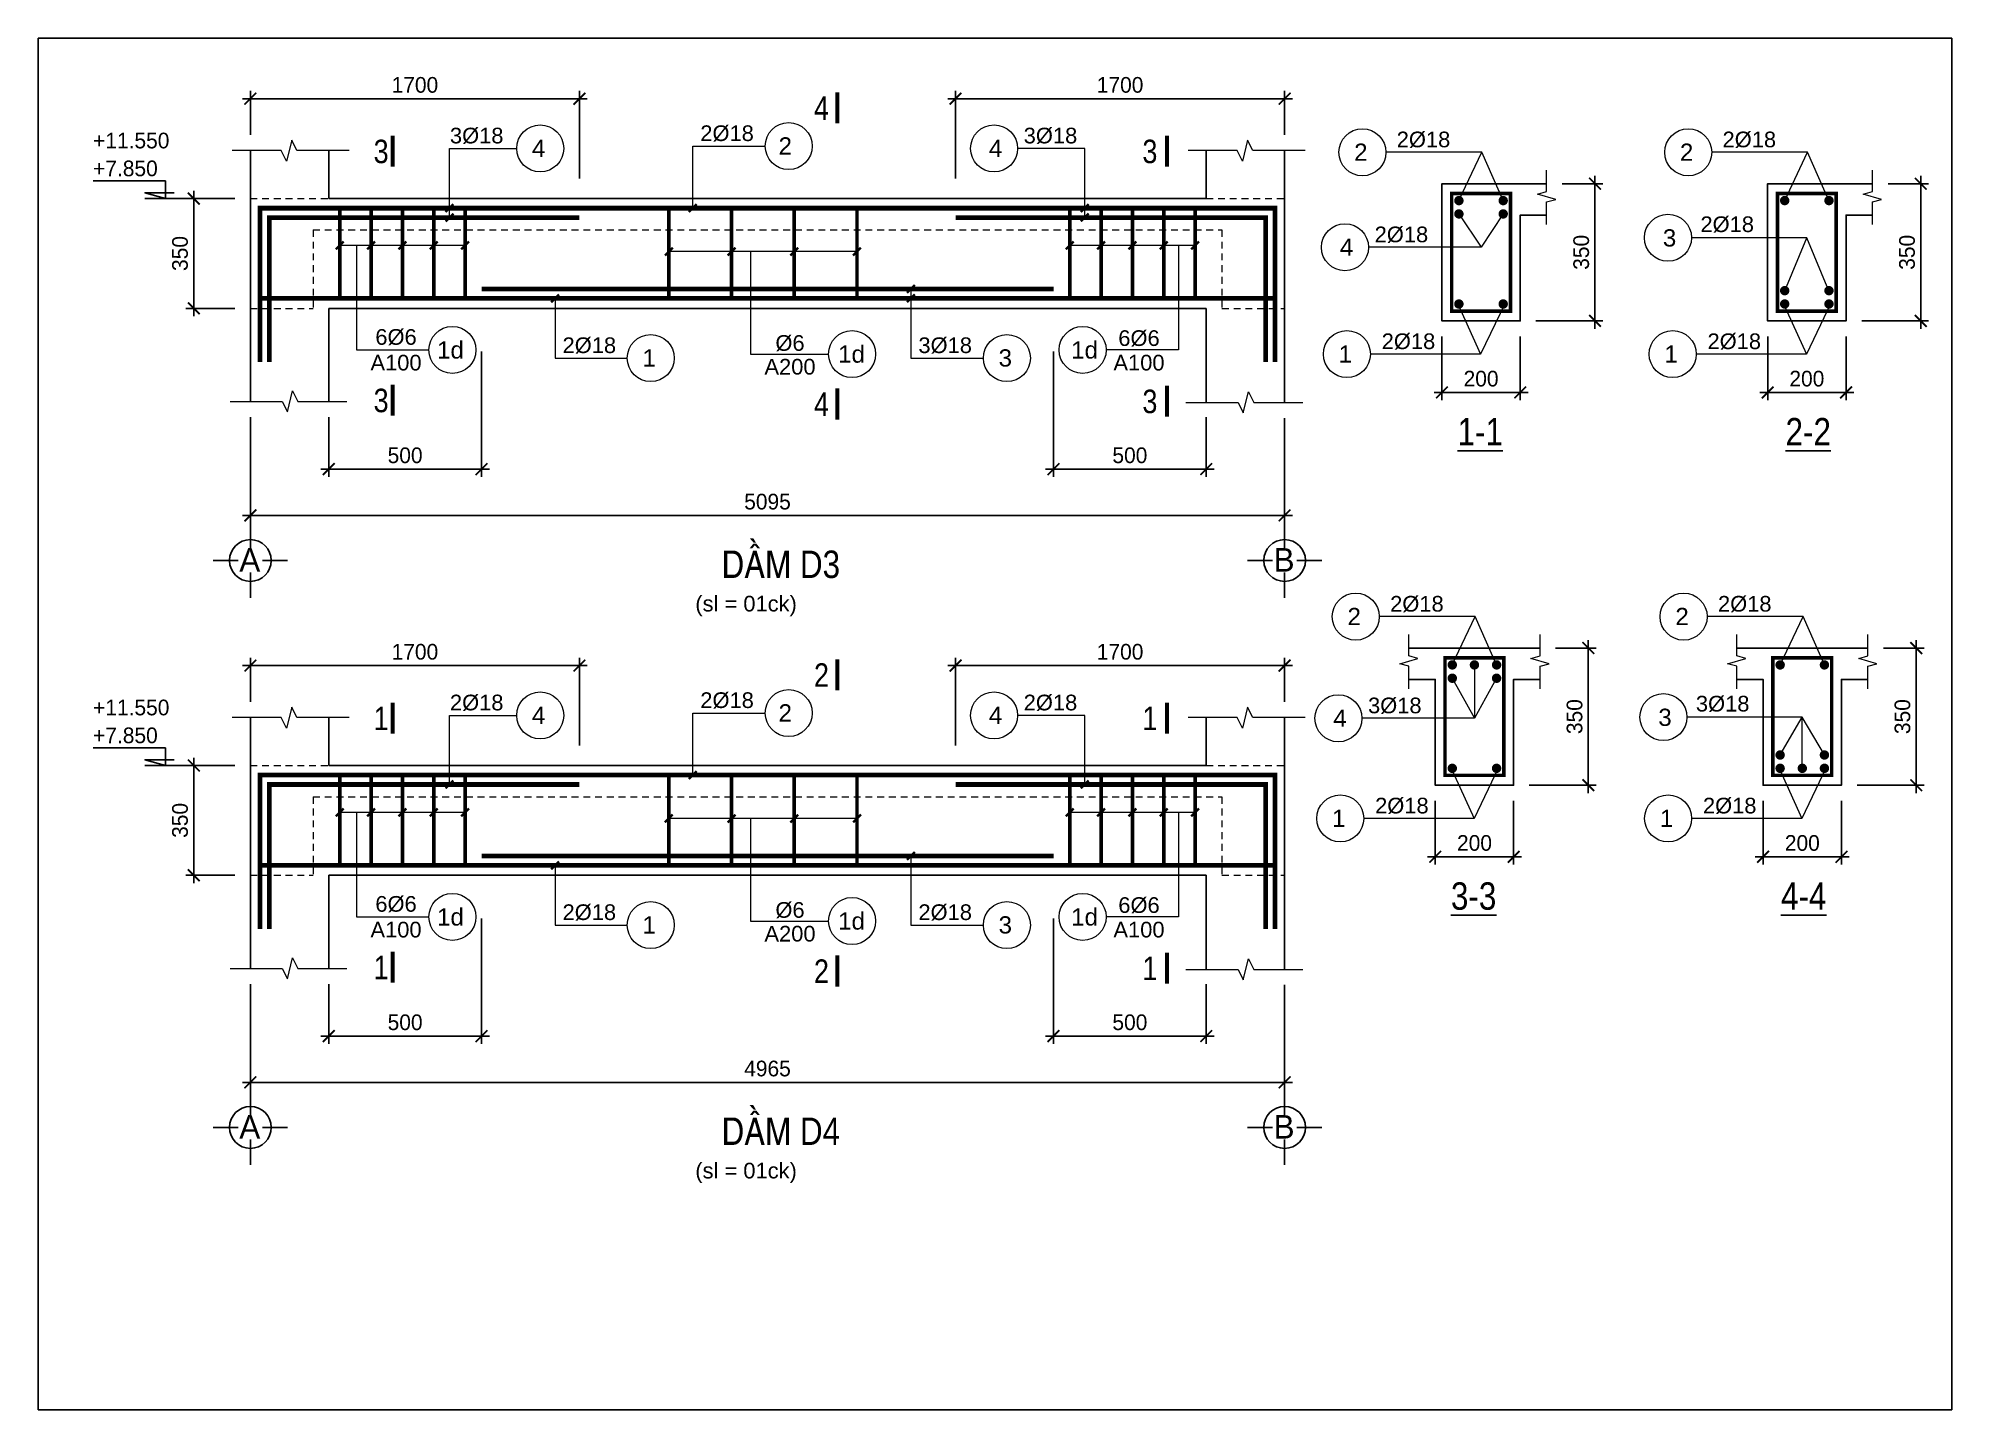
# Model space of a CAD drawing. Header units: millimetres. Extents: x -559287 to -299624, y 2351330 to 2655682.
# Drawn here: x -509398 to -484977, y 2451783 to 2469281 of the extents above; entities that cross this region are included whole.
import ezdxf
from ezdxf.enums import TextEntityAlignment as Align

# ---------------------------------------------------------------- set-up
doc = ezdxf.new("R2010")
doc.units = ezdxf.units.MM
doc.header["$LTSCALE"] = 10
doc.linetypes.add('HIDDEN', pattern=[0.3, 0.175, -0.125])
doc.linetypes.add('HIDDENX2', pattern=[0.75, 0.5, -0.25])
doc.layers.get('0').update_dxf_attribs({"lineweight": 20})
doc.layers.get('Defpoints').update_dxf_attribs({"lineweight": 20})
for name, color, linetype, lineweight in [('Dim', 251, 'Continuous', 15), ('Net khuat', 76, 'HIDDENX2', 15), ('Net manh', 8, 'Continuous', 13), ('Net thay', 4, 'Continuous', 25), ('Text', 54, 'Continuous', 25), ('Thep dai', 2, 'Continuous', 50), ('Thep doc', 140, 'Continuous', 60)]:
    doc.layers.add(name, color=color, linetype=linetype, lineweight=lineweight)
doc.layers.add('ththep', color=3, linetype='Continuous')
doc.styles.add('HELVE', font='VHAVAN.TTF', dxfattribs={"height": 800})
doc.styles.add('IN-NHO', font='VHELVEN.TTF', dxfattribs={"height": 200})
doc.styles.add('NGHIA5', font='arial_0.ttf', dxfattribs={"height": 180})
doc.styles.get("Standard").update_dxf_attribs({"font": 'nghia5.shx', "height": 200})
doc.styles.add('STYLE1-S1', font='VHARIALN.TTF')
doc.dimstyles.new('dim20', dxfattribs={"dimscale": 100, "dimtxt": 200, "dimasz": 1.5, "dimexe": 1, "dimexo": 2, "dimgap": 0.75, "dimtad": 1, "dimdec": 0, "dimlfac": 0.2, "dimzin": 0, "dimdsep": 46, "dimtxsty": 'Standard', "dimblk1": 'ARCHTICK', "dimblk2": 'ARCHTICK', "dimsah": 1, "dimcen": 0.09, "dimdle": 1, "dimclrd": 256, "dimclre": 256, "dimclrt": 54, "dimadec": 0, "dimazin": 0, "dimtfac": 1, "dimtdec": 0, "dimtofl": 0, "dimtmove": 2, "dimatfit": 3, "dimfxl": 0, "dimtolj": 1, "dimtzin": 0, "dimarcsym": 0})
doc.dimstyles.new('dim25', dxfattribs={"dimscale": 100, "dimtxt": 200, "dimasz": 1.5, "dimexe": 1, "dimexo": 2, "dimgap": 0.75, "dimtad": 1, "dimdec": 0, "dimlfac": 0.25, "dimzin": 0, "dimdsep": 46, "dimtxsty": 'Standard', "dimblk1": 'ARCHTICK', "dimblk2": 'ARCHTICK', "dimsah": 1, "dimcen": 0.09, "dimdle": 1, "dimclrd": 256, "dimclre": 256, "dimclrt": 54, "dimadec": 0, "dimazin": 0, "dimtfac": 1, "dimtdec": 0, "dimtofl": 0, "dimtmove": 2, "dimatfit": 3, "dimfxl": 0, "dimtolj": 1, "dimtzin": 0, "dimarcsym": 0})

msp = doc.modelspace()

# ---------------------------------------------------------------- texts
at = {"layer": 'Text'}
for s, height, style, p in [('4', 300, 'STYLE1-S1', (-499402.2, 2468390.1)), ('3', 300, 'STYLE1-S1', (-505022, 2467837.4)), ('4', 220, 'IN-NHO', (-503011.9, 2467877.5)), ('2', 220, 'IN-NHO', (-499864.2, 2467907.5)), ('4', 220, 'IN-NHO', (-497179.7, 2467877.5)), ('3', 300, 'STYLE1-S1', (-495210.6, 2467837.4)), ('2', 220, 'IN-NHO', (-492518.3, 2467827.9)), ('2', 220, 'IN-NHO', (-488360.3, 2467827.9)), ('3', 220, 'IN-NHO', (-488578.4, 2466734.4)), ('4', 220, 'IN-NHO', (-492700.8, 2466616.3)), ('1d', 220, 'IN-NHO', (-504137.2, 2465304.2)), ('1', 220, 'IN-NHO', (-501601.3, 2465202.3)), ('1d', 220, 'IN-NHO', (-499018.5, 2465252)), ('3', 220, 'IN-NHO', (-497055.8, 2465202.3)), ('1d', 220, 'IN-NHO', (-496044.4, 2465304.2)), ('1', 220, 'IN-NHO', (-492716.2, 2465252.9)), ('1', 220, 'IN-NHO', (-488558.2, 2465252.9)), ('3', 300, 'STYLE1-S1', (-505022, 2464660)), ('3', 300, 'STYLE1-S1', (-495210.6, 2464648)), ('4', 300, 'STYLE1-S1', (-499402.2, 2464611.9)), ('%%U1-1', 350, 'STYLE1-S1', (-490994.4, 2464261.3)), ('%%U2-2', 350, 'STYLE1-S1', (-486808.4, 2464261.3)), ('2', 220, 'IN-NHO', (-492602.6, 2461903.7)), ('2', 220, 'IN-NHO', (-488418.3, 2461903.7)), ('2', 300, 'STYLE1-S1', (-499402.2, 2461156.4)), ('1', 300, 'STYLE1-S1', (-505022, 2460603.8)), ('4', 220, 'IN-NHO', (-503011.9, 2460643.8)), ('2', 220, 'IN-NHO', (-499864.2, 2460673.8)), ('4', 220, 'IN-NHO', (-497179.7, 2460643.8)), ('1', 300, 'STYLE1-S1', (-495210.6, 2460603.8)), ('4', 220, 'IN-NHO', (-492785.1, 2460606.4)), ('3', 220, 'IN-NHO', (-488636.4, 2460617.4)), ('1', 220, 'IN-NHO', (-492800.5, 2459328.6)), ('1', 220, 'IN-NHO', (-488616.2, 2459328.6)), ('%%U3-3', 350, 'STYLE1-S1', (-491078.7, 2458337.1)), ('%%U4-4', 350, 'STYLE1-S1', (-486866.4, 2458337.1)), ('1d', 220, 'IN-NHO', (-504137.2, 2458070.5)), ('1', 220, 'IN-NHO', (-501601.3, 2457968.7)), ('1d', 220, 'IN-NHO', (-499018.5, 2458018.4)), ('3', 220, 'IN-NHO', (-497055.8, 2457968.7)), ('1d', 220, 'IN-NHO', (-496044.4, 2458070.5)), ('1', 300, 'STYLE1-S1', (-505022, 2457426.3)), ('2', 300, 'STYLE1-S1', (-499402.2, 2457378.2)), ('1', 300, 'STYLE1-S1', (-495210.6, 2457414.3))]:
    msp.add_text(s, height=height, dxfattribs=dict(at, style=style)).set_placement(p, align=Align.MIDDLE_CENTER)
at = {"layer": 'Text', "ltscale": 3, "style": 'NGHIA5'}
for s, p in [('3%%C18', (-503802.1, 2467939.7)), ('2%%C18', (-500606.8, 2467969.7)), ('3%%C18', (-496479.4, 2467939.7)), ('2%%C18', (-491718.5, 2467890.1)), ('2%%C18', (-487560.5, 2467890.1)), ('2%%C18', (-487842.5, 2466808.3)), ('2%%C18', (-492000.5, 2466678.5)), ('6%%C6', (-504831.9, 2465370.3)), ('6%%C6', (-495349.7, 2465355.3)), ('2%%C18', (-491910.5, 2465315.1)), ('2%%C18', (-487752.5, 2465315.1)), ('2%%C18', (-502365.1, 2465264.6)), ('%%C6', (-499803.7, 2465293.3)), ('3%%C18', (-497823.3, 2465264.6)), ('A100', (-504831.9, 2465042.4)), ('A200', (-499803.7, 2464990.3)), ('A100', (-495349.7, 2465042.4)), ('2%%C18', (-491802.7, 2461965.9)), ('2%%C18', (-487618.5, 2461965.9)), ('2%%C18', (-503802.1, 2460706)), ('2%%C18', (-500606.8, 2460736)), ('2%%C18', (-496479.4, 2460706)), ('3%%C18', (-487900.5, 2460691.4)), ('3%%C18', (-492084.8, 2460668.7)), ('2%%C18', (-491994.7, 2459390.9)), ('2%%C18', (-487810.5, 2459390.9)), ('6%%C6', (-504831.9, 2458136.7)), ('2%%C18', (-502365.1, 2458030.9)), ('%%C6', (-499803.7, 2458059.6)), ('2%%C18', (-497823.3, 2458030.9)), ('6%%C6', (-495349.7, 2458121.7)), ('A100', (-504831.9, 2457808.7)), ('A200', (-499803.7, 2457756.6)), ('A100', (-495349.7, 2457808.7))]:
    msp.add_text(s, height=200, dxfattribs=at).set_placement(p, align=Align.CENTER)
at = {"layer": 'Text', "style": 'STYLE1-S1'}
for s, p in [('DÇM D3', (-499164.7, 2462394.7)), ('DÇM D4', (-499164.7, 2455161))]:
    msp.add_text(s, height=350, dxfattribs=at).set_placement(p, align=Align.RIGHT)
at = {"layer": 'Text', "ltscale": 3, "style": 'NGHIA5'}
for p in [(-501012.4, 2461967.8), (-501012.4, 2454734.1)]:
    msp.add_text('(sl = 01ck)', height=200, dxfattribs=at).set_placement(p)

# ---------------------------------------------------------------- blocks, each defined once
blk = doc.blocks.new('_ARCHTICK')
at = {"color": 0, "linetype": 'ByBlock', "const_width": 0.15}
blk.add_lwpolyline([(-0.5, -0.5), (0.5, 0.5)], dxfattribs=at)
blk = doc.blocks.new('*D385')
at = {"layer": 'Defpoints', "color": 0, "ltscale": 10, "transparency": 16777216}
for p in [(-506691, 2464647), (-493491, 2464635), (-493491, 2463193)]:
    blk.add_point(p, dxfattribs=at)
at = {"layer": 'Dim', "lineweight": -2, "ltscale": 10, "transparency": 16777216}
for p, q in [((-506691, 2464447), (-506691, 2463093)), ((-493491, 2464435), (-493491, 2463093)), ((-506791, 2463193), (-493391, 2463193))]:
    blk.add_line(p, q, dxfattribs=at)
at = {"layer": 'Dim', "lineweight": -2, "ltscale": 10, "transparency": 16777216, "xscale": 150, "yscale": 150, "zscale": 150, "rotation": 180}
blk.add_blockref('_ARCHTICK', (-506691, 2463193), dxfattribs=at)
at = {"layer": 'Dim', "lineweight": -2, "ltscale": 10, "transparency": 16777216, "xscale": 150, "yscale": 150, "zscale": 150}
blk.add_blockref('_ARCHTICK', (-493491, 2463193), dxfattribs=at)
at = {"layer": 'Dim', "color": 54, "ltscale": 10, "transparency": 16777216, "insert": (-500091, 2463368), "char_height": 200, "attachment_point": 5}
blk.add_mtext('\\A1;5095', dxfattribs=at)
blk = doc.blocks.new('*D386')
at = {"layer": 'Defpoints', "color": 0, "ltscale": 3, "transparency": 16777216}
for p in [(-497691, 2468510), (-493491, 2467847), (-497691, 2467293)]:
    blk.add_point(p, dxfattribs=at)
at = {"layer": 'Dim', "lineweight": -2, "ltscale": 3, "transparency": 16777216}
for p, q in [((-493391, 2468510), (-497791, 2468510)), ((-497691, 2467493), (-497691, 2468610)), ((-493491, 2468047), (-493491, 2468610))]:
    blk.add_line(p, q, dxfattribs=at)
at = {"layer": 'Dim', "lineweight": -2, "ltscale": 3, "transparency": 16777216, "xscale": 150, "yscale": 150, "zscale": 150, "rotation": 180}
blk.add_blockref('_ARCHTICK', (-497691, 2468510), dxfattribs=at)
at = {"layer": 'Dim', "lineweight": -2, "ltscale": 3, "transparency": 16777216, "xscale": 150, "yscale": 150, "zscale": 150}
blk.add_blockref('_ARCHTICK', (-493491, 2468510), dxfattribs=at)
at = {"layer": 'Dim', "color": 54, "ltscale": 3, "transparency": 16777216, "insert": (-495591, 2468685), "char_height": 200, "attachment_point": 5}
blk.add_mtext('\\A1;1700', dxfattribs=at)
blk = doc.blocks.new('*D387')
at = {"layer": 'Defpoints', "color": 0, "ltscale": 10, "transparency": 16777216}
for p in [(-503741, 2465484), (-505691, 2464647), (-503741, 2463784)]:
    blk.add_point(p, dxfattribs=at)
at = {"layer": 'Dim', "lineweight": -2, "ltscale": 10, "transparency": 16777216}
for p, q in [((-503741, 2465284), (-503741, 2463684)), ((-505691, 2464447), (-505691, 2463684)), ((-505791, 2463784), (-503641, 2463784))]:
    blk.add_line(p, q, dxfattribs=at)
at = {"layer": 'Dim', "lineweight": -2, "ltscale": 10, "transparency": 16777216, "xscale": 150, "yscale": 150, "zscale": 150, "rotation": 180}
blk.add_blockref('_ARCHTICK', (-505691, 2463784), dxfattribs=at)
at = {"layer": 'Dim', "lineweight": -2, "ltscale": 10, "transparency": 16777216, "xscale": 150, "yscale": 150, "zscale": 150}
blk.add_blockref('_ARCHTICK', (-503741, 2463784), dxfattribs=at)
at = {"layer": 'Dim', "color": 54, "ltscale": 10, "transparency": 16777216, "insert": (-504716, 2463959), "char_height": 200, "attachment_point": 5}
blk.add_mtext('\\A1;500', dxfattribs=at)
blk = doc.blocks.new('truc ngang-helve')
for points in [[(0, -4.8), (0, 0)], [(-2.33, -7.13), (-7.13, -7.13)], [(2.33, -7.13), (7.13, -7.13)], [(0, -9.45), (0, -14.26)]]:
    blk.add_lwpolyline(points)
blk.add_circle((0, -7.13), 4)
at = {"style": 'HELVE'}
blk.add_attdef('A', text='', height=4.5, dxfattribs=at).set_placement((0.03, -7.01), align=Align.MIDDLE_CENTER)
blk = doc.blocks.new('*D388')
at = {"layer": 'Defpoints', "color": 0, "ltscale": 10, "transparency": 16777216}
for p in [(-496441, 2465484), (-494491, 2464647), (-496441, 2463784)]:
    blk.add_point(p, dxfattribs=at)
at = {"layer": 'Dim', "lineweight": -2, "ltscale": 10, "transparency": 16777216}
for p, q in [((-496441, 2465284), (-496441, 2463684)), ((-494491, 2464447), (-494491, 2463684)), ((-494391, 2463784), (-496541, 2463784))]:
    blk.add_line(p, q, dxfattribs=at)
at = {"layer": 'Dim', "lineweight": -2, "ltscale": 10, "transparency": 16777216, "xscale": 150, "yscale": 150, "zscale": 150, "rotation": 180}
blk.add_blockref('_ARCHTICK', (-496441, 2463784), dxfattribs=at)
at = {"layer": 'Dim', "lineweight": -2, "ltscale": 10, "transparency": 16777216, "xscale": 150, "yscale": 150, "zscale": 150}
blk.add_blockref('_ARCHTICK', (-494491, 2463784), dxfattribs=at)
at = {"layer": 'Dim', "color": 54, "ltscale": 10, "transparency": 16777216, "insert": (-495466, 2463959), "char_height": 200, "attachment_point": 5}
blk.add_mtext('\\A1;500', dxfattribs=at)
blk = doc.blocks.new('*D389')
at = {"layer": 'Defpoints', "color": 0, "ltscale": 3, "transparency": 16777216}
for p in [(-506691, 2467235), (-507413, 2465835), (-506691, 2465835)]:
    blk.add_point(p, dxfattribs=at)
at = {"layer": 'Dim', "lineweight": -2, "ltscale": 3, "transparency": 16777216}
for p, q in [((-506891, 2467235), (-507513, 2467235)), ((-507413, 2467335), (-507413, 2465735)), ((-506891, 2465835), (-507513, 2465835))]:
    blk.add_line(p, q, dxfattribs=at)
at = {"layer": 'Dim', "lineweight": -2, "ltscale": 3, "transparency": 16777216, "xscale": 150, "yscale": 150, "zscale": 150}
for p, rotation in [((-507413, 2467235), 90), ((-507413, 2465835), 270)]:
    blk.add_blockref('_ARCHTICK', p, dxfattribs=dict(at, rotation=rotation))
at = {"layer": 'Dim', "color": 54, "ltscale": 3, "transparency": 16777216, "insert": (-507588, 2466535), "char_height": 200, "attachment_point": 5, "rotation": 90}
blk.add_mtext('\\A1;350', dxfattribs=at)
blk = doc.blocks.new('*D390')
at = {"layer": 'Defpoints', "color": 0, "ltscale": 3, "transparency": 16777216}
for p in [(-502491, 2468510), (-506691, 2467847), (-502491, 2467293)]:
    blk.add_point(p, dxfattribs=at)
at = {"layer": 'Dim', "lineweight": -2, "ltscale": 3, "transparency": 16777216}
for p, q in [((-506791, 2468510), (-502391, 2468510)), ((-506691, 2468047), (-506691, 2468610)), ((-502491, 2467493), (-502491, 2468610))]:
    blk.add_line(p, q, dxfattribs=at)
at = {"layer": 'Dim', "lineweight": -2, "ltscale": 3, "transparency": 16777216, "xscale": 150, "yscale": 150, "zscale": 150, "rotation": 180}
blk.add_blockref('_ARCHTICK', (-506691, 2468510), dxfattribs=at)
at = {"layer": 'Dim', "lineweight": -2, "ltscale": 3, "transparency": 16777216, "xscale": 150, "yscale": 150, "zscale": 150}
blk.add_blockref('_ARCHTICK', (-502491, 2468510), dxfattribs=at)
at = {"layer": 'Dim', "color": 54, "ltscale": 3, "transparency": 16777216, "insert": (-504591, 2468685), "char_height": 200, "attachment_point": 5}
blk.add_mtext('\\A1;1700', dxfattribs=at)
blk = doc.blocks.new('*D391')
at = {"layer": 'Defpoints', "color": 0, "transparency": 16777216}
for p in [(-491484, 2465675), (-490484, 2465675), (-490484, 2464762)]:
    blk.add_point(p, dxfattribs=at)
at = {"layer": 'Dim', "lineweight": -2, "transparency": 16777216}
for p, q in [((-491484, 2465475), (-491484, 2464662)), ((-490484, 2465475), (-490484, 2464662)), ((-491584, 2464762), (-490384, 2464762))]:
    blk.add_line(p, q, dxfattribs=at)
at = {"layer": 'Dim', "lineweight": -2, "transparency": 16777216, "xscale": 150, "yscale": 150, "zscale": 150, "rotation": 180}
blk.add_blockref('_ARCHTICK', (-491484, 2464762), dxfattribs=at)
at = {"layer": 'Dim', "lineweight": -2, "transparency": 16777216, "xscale": 150, "yscale": 150, "zscale": 150}
blk.add_blockref('_ARCHTICK', (-490484, 2464762), dxfattribs=at)
at = {"layer": 'Dim', "color": 54, "transparency": 16777216, "insert": (-490984, 2464937), "char_height": 200, "attachment_point": 5}
blk.add_mtext('\\A1;200', dxfattribs=at)
blk = doc.blocks.new('*D392')
at = {"layer": 'Defpoints', "color": 0, "transparency": 16777216}
for p in [(-490147, 2467425), (-489530, 2467425), (-490484, 2465675)]:
    blk.add_point(p, dxfattribs=at)
at = {"layer": 'Dim', "lineweight": -2, "transparency": 16777216}
for p, q in [((-489530, 2465575), (-489530, 2467525)), ((-489947, 2467425), (-489430, 2467425)), ((-490284, 2465675), (-489430, 2465675))]:
    blk.add_line(p, q, dxfattribs=at)
at = {"layer": 'Dim', "lineweight": -2, "transparency": 16777216, "xscale": 150, "yscale": 150, "zscale": 150}
for p, rotation in [((-489530, 2467425), 90), ((-489530, 2465675), 270)]:
    blk.add_blockref('_ARCHTICK', p, dxfattribs=dict(at, rotation=rotation))
at = {"layer": 'Dim', "color": 54, "transparency": 16777216, "insert": (-489705, 2466550), "char_height": 200, "attachment_point": 5, "rotation": 90}
blk.add_mtext('\\A1;350', dxfattribs=at)
blk = doc.blocks.new('*D393')
at = {"layer": 'Defpoints', "color": 0, "transparency": 16777216}
for p in [(-487326, 2465675), (-486326, 2465675), (-486326, 2464762)]:
    blk.add_point(p, dxfattribs=at)
at = {"layer": 'Dim', "lineweight": -2, "transparency": 16777216}
for p, q in [((-487326, 2465475), (-487326, 2464662)), ((-486326, 2465475), (-486326, 2464662)), ((-487426, 2464762), (-486226, 2464762))]:
    blk.add_line(p, q, dxfattribs=at)
at = {"layer": 'Dim', "lineweight": -2, "transparency": 16777216, "xscale": 150, "yscale": 150, "zscale": 150, "rotation": 180}
blk.add_blockref('_ARCHTICK', (-487326, 2464762), dxfattribs=at)
at = {"layer": 'Dim', "lineweight": -2, "transparency": 16777216, "xscale": 150, "yscale": 150, "zscale": 150}
blk.add_blockref('_ARCHTICK', (-486326, 2464762), dxfattribs=at)
at = {"layer": 'Dim', "color": 54, "transparency": 16777216, "insert": (-486826, 2464937), "char_height": 200, "attachment_point": 5}
blk.add_mtext('\\A1;200', dxfattribs=at)
blk = doc.blocks.new('*D394')
at = {"layer": 'Defpoints', "color": 0, "transparency": 16777216}
for p in [(-485989, 2467425), (-485372, 2467425), (-486326, 2465675)]:
    blk.add_point(p, dxfattribs=at)
at = {"layer": 'Dim', "lineweight": -2, "transparency": 16777216}
for p, q in [((-485372, 2465575), (-485372, 2467525)), ((-485789, 2467425), (-485272, 2467425)), ((-486126, 2465675), (-485272, 2465675))]:
    blk.add_line(p, q, dxfattribs=at)
at = {"layer": 'Dim', "lineweight": -2, "transparency": 16777216, "xscale": 150, "yscale": 150, "zscale": 150}
for p, rotation in [((-485372, 2467425), 90), ((-485372, 2465675), 270)]:
    blk.add_blockref('_ARCHTICK', p, dxfattribs=dict(at, rotation=rotation))
at = {"layer": 'Dim', "color": 54, "transparency": 16777216, "insert": (-485547, 2466550), "char_height": 200, "attachment_point": 5, "rotation": 90}
blk.add_mtext('\\A1;350', dxfattribs=at)
blk = doc.blocks.new('*D395')
at = {"layer": 'Defpoints', "color": 0, "transparency": 16777216}
for p in [(-491568, 2459751), (-490568, 2459751), (-490568, 2458838)]:
    blk.add_point(p, dxfattribs=at)
at = {"layer": 'Dim', "lineweight": -2, "transparency": 16777216}
for p, q in [((-491568, 2459551), (-491568, 2458738)), ((-490568, 2459551), (-490568, 2458738)), ((-491668, 2458838), (-490468, 2458838))]:
    blk.add_line(p, q, dxfattribs=at)
at = {"layer": 'Dim', "lineweight": -2, "transparency": 16777216, "xscale": 150, "yscale": 150, "zscale": 150, "rotation": 180}
blk.add_blockref('_ARCHTICK', (-491568, 2458838), dxfattribs=at)
at = {"layer": 'Dim', "lineweight": -2, "transparency": 16777216, "xscale": 150, "yscale": 150, "zscale": 150}
blk.add_blockref('_ARCHTICK', (-490568, 2458838), dxfattribs=at)
at = {"layer": 'Dim', "color": 54, "transparency": 16777216, "insert": (-491068, 2459013), "char_height": 200, "attachment_point": 5}
blk.add_mtext('\\A1;200', dxfattribs=at)
blk = doc.blocks.new('*D396')
at = {"layer": 'Defpoints', "color": 0, "transparency": 16777216}
for p in [(-490232, 2461501), (-489615, 2461501), (-490568, 2459751)]:
    blk.add_point(p, dxfattribs=at)
at = {"layer": 'Dim', "lineweight": -2, "transparency": 16777216}
for p, q in [((-490032, 2461501), (-489515, 2461501)), ((-489615, 2459651), (-489615, 2461601)), ((-490368, 2459751), (-489515, 2459751))]:
    blk.add_line(p, q, dxfattribs=at)
at = {"layer": 'Dim', "lineweight": -2, "transparency": 16777216, "xscale": 150, "yscale": 150, "zscale": 150}
for p, rotation in [((-489615, 2461501), 90), ((-489615, 2459751), 270)]:
    blk.add_blockref('_ARCHTICK', p, dxfattribs=dict(at, rotation=rotation))
at = {"layer": 'Dim', "color": 54, "transparency": 16777216, "insert": (-489790, 2460626), "char_height": 200, "attachment_point": 5, "rotation": 90}
blk.add_mtext('\\A1;350', dxfattribs=at)
blk = doc.blocks.new('*D357')
at = {"layer": 'Defpoints', "color": 0, "transparency": 16777216}
for p in [(-487384, 2459751), (-486384, 2459751), (-486384, 2458838)]:
    blk.add_point(p, dxfattribs=at)
at = {"layer": 'Dim', "lineweight": -2, "transparency": 16777216}
for p, q in [((-487384, 2459551), (-487384, 2458738)), ((-486384, 2459551), (-486384, 2458738)), ((-487484, 2458838), (-486284, 2458838))]:
    blk.add_line(p, q, dxfattribs=at)
at = {"layer": 'Dim', "lineweight": -2, "transparency": 16777216, "xscale": 150, "yscale": 150, "zscale": 150, "rotation": 180}
blk.add_blockref('_ARCHTICK', (-487384, 2458838), dxfattribs=at)
at = {"layer": 'Dim', "lineweight": -2, "transparency": 16777216, "xscale": 150, "yscale": 150, "zscale": 150}
blk.add_blockref('_ARCHTICK', (-486384, 2458838), dxfattribs=at)
at = {"layer": 'Dim', "color": 54, "transparency": 16777216, "insert": (-486884, 2459013), "char_height": 200, "attachment_point": 5}
blk.add_mtext('\\A1;200', dxfattribs=at)
blk = doc.blocks.new('*D358')
at = {"layer": 'Defpoints', "color": 0, "transparency": 16777216}
for p in [(-486047, 2461501), (-485430, 2461501), (-486384, 2459751)]:
    blk.add_point(p, dxfattribs=at)
at = {"layer": 'Dim', "lineweight": -2, "transparency": 16777216}
for p, q in [((-485847, 2461501), (-485330, 2461501)), ((-485430, 2459651), (-485430, 2461601)), ((-486184, 2459751), (-485330, 2459751))]:
    blk.add_line(p, q, dxfattribs=at)
at = {"layer": 'Dim', "lineweight": -2, "transparency": 16777216, "xscale": 150, "yscale": 150, "zscale": 150}
for p, rotation in [((-485430, 2461501), 90), ((-485430, 2459751), 270)]:
    blk.add_blockref('_ARCHTICK', p, dxfattribs=dict(at, rotation=rotation))
at = {"layer": 'Dim', "color": 54, "transparency": 16777216, "insert": (-485605, 2460626), "char_height": 200, "attachment_point": 5, "rotation": 90}
blk.add_mtext('\\A1;350', dxfattribs=at)
blk = doc.blocks.new('*D359')
at = {"layer": 'Defpoints', "color": 0, "ltscale": 10, "transparency": 16777216}
for p in [(-506691, 2457414), (-493491, 2457402), (-493491, 2455960)]:
    blk.add_point(p, dxfattribs=at)
at = {"layer": 'Dim', "lineweight": -2, "ltscale": 10, "transparency": 16777216}
for p, q in [((-506691, 2457214), (-506691, 2455860)), ((-493491, 2457202), (-493491, 2455860)), ((-506791, 2455960), (-493391, 2455960))]:
    blk.add_line(p, q, dxfattribs=at)
at = {"layer": 'Dim', "lineweight": -2, "ltscale": 10, "transparency": 16777216, "xscale": 150, "yscale": 150, "zscale": 150, "rotation": 180}
blk.add_blockref('_ARCHTICK', (-506691, 2455960), dxfattribs=at)
at = {"layer": 'Dim', "lineweight": -2, "ltscale": 10, "transparency": 16777216, "xscale": 150, "yscale": 150, "zscale": 150}
blk.add_blockref('_ARCHTICK', (-493491, 2455960), dxfattribs=at)
at = {"layer": 'Dim', "color": 54, "ltscale": 10, "transparency": 16777216, "insert": (-500091, 2456135), "char_height": 200, "attachment_point": 5}
blk.add_mtext('\\A1;4965', dxfattribs=at)
blk = doc.blocks.new('*D360')
at = {"layer": 'Defpoints', "color": 0, "ltscale": 3, "transparency": 16777216}
for p in [(-497691, 2461277), (-493491, 2460613), (-497691, 2460059)]:
    blk.add_point(p, dxfattribs=at)
at = {"layer": 'Dim', "lineweight": -2, "ltscale": 3, "transparency": 16777216}
for p, q in [((-497691, 2460259), (-497691, 2461377)), ((-493491, 2460813), (-493491, 2461377)), ((-493391, 2461277), (-497791, 2461277))]:
    blk.add_line(p, q, dxfattribs=at)
at = {"layer": 'Dim', "lineweight": -2, "ltscale": 3, "transparency": 16777216, "xscale": 150, "yscale": 150, "zscale": 150, "rotation": 180}
blk.add_blockref('_ARCHTICK', (-497691, 2461277), dxfattribs=at)
at = {"layer": 'Dim', "lineweight": -2, "ltscale": 3, "transparency": 16777216, "xscale": 150, "yscale": 150, "zscale": 150}
blk.add_blockref('_ARCHTICK', (-493491, 2461277), dxfattribs=at)
at = {"layer": 'Dim', "color": 54, "ltscale": 3, "transparency": 16777216, "insert": (-495591, 2461452), "char_height": 200, "attachment_point": 5}
blk.add_mtext('\\A1;1700', dxfattribs=at)
blk = doc.blocks.new('*D361')
at = {"layer": 'Defpoints', "color": 0, "ltscale": 10, "transparency": 16777216}
for p in [(-503741, 2458251), (-505691, 2457414), (-503741, 2456550)]:
    blk.add_point(p, dxfattribs=at)
at = {"layer": 'Dim', "lineweight": -2, "ltscale": 10, "transparency": 16777216}
for p, q in [((-503741, 2458051), (-503741, 2456450)), ((-505691, 2457214), (-505691, 2456450)), ((-505791, 2456550), (-503641, 2456550))]:
    blk.add_line(p, q, dxfattribs=at)
at = {"layer": 'Dim', "lineweight": -2, "ltscale": 10, "transparency": 16777216, "xscale": 150, "yscale": 150, "zscale": 150, "rotation": 180}
blk.add_blockref('_ARCHTICK', (-505691, 2456550), dxfattribs=at)
at = {"layer": 'Dim', "lineweight": -2, "ltscale": 10, "transparency": 16777216, "xscale": 150, "yscale": 150, "zscale": 150}
blk.add_blockref('_ARCHTICK', (-503741, 2456550), dxfattribs=at)
at = {"layer": 'Dim', "color": 54, "ltscale": 10, "transparency": 16777216, "insert": (-504716, 2456725), "char_height": 200, "attachment_point": 5}
blk.add_mtext('\\A1;500', dxfattribs=at)
blk = doc.blocks.new('*D362')
at = {"layer": 'Defpoints', "color": 0, "ltscale": 10, "transparency": 16777216}
for p in [(-496441, 2458251), (-494491, 2457414), (-496441, 2456550)]:
    blk.add_point(p, dxfattribs=at)
at = {"layer": 'Dim', "lineweight": -2, "ltscale": 10, "transparency": 16777216}
for p, q in [((-496441, 2458051), (-496441, 2456450)), ((-494491, 2457214), (-494491, 2456450)), ((-494391, 2456550), (-496541, 2456550))]:
    blk.add_line(p, q, dxfattribs=at)
at = {"layer": 'Dim', "lineweight": -2, "ltscale": 10, "transparency": 16777216, "xscale": 150, "yscale": 150, "zscale": 150, "rotation": 180}
blk.add_blockref('_ARCHTICK', (-496441, 2456550), dxfattribs=at)
at = {"layer": 'Dim', "lineweight": -2, "ltscale": 10, "transparency": 16777216, "xscale": 150, "yscale": 150, "zscale": 150}
blk.add_blockref('_ARCHTICK', (-494491, 2456550), dxfattribs=at)
at = {"layer": 'Dim', "color": 54, "ltscale": 10, "transparency": 16777216, "insert": (-495466, 2456725), "char_height": 200, "attachment_point": 5}
blk.add_mtext('\\A1;500', dxfattribs=at)
blk = doc.blocks.new('*D363')
at = {"layer": 'Defpoints', "color": 0, "ltscale": 3, "transparency": 16777216}
for p in [(-506691, 2460002), (-507413, 2458602), (-506691, 2458602)]:
    blk.add_point(p, dxfattribs=at)
at = {"layer": 'Dim', "lineweight": -2, "ltscale": 3, "transparency": 16777216}
for p, q in [((-506891, 2460002), (-507513, 2460002)), ((-507413, 2460102), (-507413, 2458502)), ((-506891, 2458602), (-507513, 2458602))]:
    blk.add_line(p, q, dxfattribs=at)
at = {"layer": 'Dim', "lineweight": -2, "ltscale": 3, "transparency": 16777216, "xscale": 150, "yscale": 150, "zscale": 150}
for p, rotation in [((-507413, 2460002), 90), ((-507413, 2458602), 270)]:
    blk.add_blockref('_ARCHTICK', p, dxfattribs=dict(at, rotation=rotation))
at = {"layer": 'Dim', "color": 54, "ltscale": 3, "transparency": 16777216, "insert": (-507588, 2459302), "char_height": 200, "attachment_point": 5, "rotation": 90}
blk.add_mtext('\\A1;350', dxfattribs=at)
blk = doc.blocks.new('*D364')
at = {"layer": 'Defpoints', "color": 0, "ltscale": 3, "transparency": 16777216}
for p in [(-502491, 2461277), (-506691, 2460613), (-502491, 2460059)]:
    blk.add_point(p, dxfattribs=at)
at = {"layer": 'Dim', "lineweight": -2, "ltscale": 3, "transparency": 16777216}
for p, q in [((-506691, 2460813), (-506691, 2461377)), ((-502491, 2460259), (-502491, 2461377)), ((-506791, 2461277), (-502391, 2461277))]:
    blk.add_line(p, q, dxfattribs=at)
at = {"layer": 'Dim', "lineweight": -2, "ltscale": 3, "transparency": 16777216, "xscale": 150, "yscale": 150, "zscale": 150, "rotation": 180}
blk.add_blockref('_ARCHTICK', (-506691, 2461277), dxfattribs=at)
at = {"layer": 'Dim', "lineweight": -2, "ltscale": 3, "transparency": 16777216, "xscale": 150, "yscale": 150, "zscale": 150}
blk.add_blockref('_ARCHTICK', (-502491, 2461277), dxfattribs=at)
at = {"layer": 'Dim', "color": 54, "ltscale": 3, "transparency": 16777216, "insert": (-504591, 2461452), "char_height": 200, "attachment_point": 5}
blk.add_mtext('\\A1;1700', dxfattribs=at)
blk = doc.blocks.new('A$C17747A8B')
blk.add_line((0, 0), (525, 0))
blk.add_lwpolyline([(1183, 225), (263, 225), (263, 0), (525, 75), (150, 75)])
at = {"layer": 'Text'}
blk.add_attdef('+3.900', (183, 286), '', height=180, dxfattribs=at)

# ---------------------------------------------------------------- dimensions: what is measured, and where the dimension line sits
at = {"layer": 'Dim', "ltscale": 3}
for base, p1, p2, picture, middle in [((-502490.8, 2468510.3), (-506690.8, 2467847.1), (-502490.8, 2467292.8), '*D390', (-504590.8, 2468685.3)), ((-502490.8, 2461276.7), (-506690.8, 2460613.4), (-502490.8, 2460059.1), '*D364', (-504590.8, 2461451.7))]:
    dim = msp.add_linear_dim(base=base, p1=p1, p2=p2, text='1700', dimstyle='dim25', dxfattribs=at)
    dim.commit()
    dim.dimension.update_dxf_attribs({"geometry": picture, "text_midpoint": middle})
for base, p1, p2, picture, middle in [((-497690.8, 2468510.3), (-493490.8, 2467847.1), (-497690.8, 2467292.8), '*D386', (-495590.8, 2468685.3)), ((-497690.8, 2461276.7), (-493490.8, 2460613.4), (-497690.8, 2460059.1), '*D360', (-495590.8, 2461451.7))]:
    dim = msp.add_linear_dim(base=base, p1=p1, p2=p2, angle=180, text='1700', dimstyle='dim25', dxfattribs=at)
    dim.commit()
    dim.dimension.update_dxf_attribs({"geometry": picture, "text_midpoint": middle})
at = {"layer": 'Dim'}
for base, p1, p2, picture, middle in [((-489530.5, 2467425.3), (-490484.1, 2465675.3), (-490147.4, 2467425.3), '*D392', (-489705.5, 2466550.3)), ((-485372.5, 2467425.3), (-486326.2, 2465675.3), (-485989.4, 2467425.3), '*D394', (-485547.5, 2466550.3)), ((-489614.7, 2461501.1), (-490568.4, 2459751.1), (-490231.7, 2461501.1), '*D396', (-489789.7, 2460626.1)), ((-485430.5, 2461501.1), (-486384.1, 2459751.1), (-486047.4, 2461501.1), '*D358', (-485605.5, 2460626.1))]:
    dim = msp.add_linear_dim(base=base, p1=p1, p2=p2, angle=90, dimstyle='dim20', dxfattribs=at)
    dim.commit()
    dim.dimension.update_dxf_attribs({"geometry": picture, "text_midpoint": middle})
at = {"layer": 'Dim', "ltscale": 3}
for base, p1, p2, picture, middle in [((-507412.7, 2465835.3), (-506690.7, 2467235.3), (-506690.8, 2465835.3), '*D389', (-507587.7, 2466535.3)), ((-507412.7, 2458601.7), (-506690.7, 2460001.7), (-506690.8, 2458601.7), '*D363', (-507587.7, 2459301.7))]:
    dim = msp.add_linear_dim(base=base, p1=p1, p2=p2, angle=90, dimstyle='dim25', dxfattribs=at)
    dim.commit()
    dim.dimension.update_dxf_attribs({"geometry": picture, "text_midpoint": middle})
at = {"layer": 'Dim'}
for base, p1, p2, picture, middle in [((-490484.1, 2464762.4), (-491484.1, 2465675.3), (-490484.1, 2465675.3), '*D391', (-490984.1, 2464937.4)), ((-486326.2, 2464762.4), (-487326.2, 2465675.3), (-486326.2, 2465675.3), '*D393', (-486826.2, 2464937.4)), ((-490568.4, 2458838.2), (-491568.4, 2459751.1), (-490568.4, 2459751.1), '*D395', (-491068.4, 2459013.2)), ((-486384.1, 2458838.2), (-487384.1, 2459751.1), (-486384.1, 2459751.1), '*D357', (-486884.1, 2459013.2))]:
    dim = msp.add_linear_dim(base=base, p1=p1, p2=p2, dimstyle='dim20', dxfattribs=at)
    dim.commit()
    dim.dimension.update_dxf_attribs({"geometry": picture, "text_midpoint": middle})
at = {"layer": 'Dim', "ltscale": 10}
for base, p1, p2, picture, middle in [((-503741, 2463784.1), (-505690.8, 2464647.3), (-503741, 2465484.3), '*D387', (-504715.9, 2463959.1)), ((-503741, 2456550.4), (-505690.8, 2457413.6), (-503741, 2458250.6), '*D361', (-504715.9, 2456725.4))]:
    dim = msp.add_linear_dim(base=base, p1=p1, p2=p2, text='500', dimstyle='dim25', dxfattribs=at)
    dim.commit()
    dim.dimension.update_dxf_attribs({"geometry": picture, "text_midpoint": middle})
for base, p1, p2, text, picture, middle in [((-496440.5, 2463784.1), (-494490.8, 2464647.3), (-496440.5, 2465484.3), '500', '*D388', (-495465.6, 2463959.1)), ((-493490.8, 2463193.5), (-506690.8, 2464647.3), (-493490.8, 2464635.3), '5095', '*D385', (-500090.8, 2463368.5)), ((-496440.5, 2456550.4), (-494490.8, 2457413.6), (-496440.5, 2458250.6), '500', '*D362', (-495465.6, 2456725.4)), ((-493490.8, 2455959.8), (-506690.8, 2457413.6), (-493490.8, 2457401.6), '4965', '*D359', (-500090.8, 2456134.8))]:
    dim = msp.add_linear_dim(base=base, p1=p1, p2=p2, angle=180, text=text, dimstyle='dim25', dxfattribs=at)
    dim.commit()
    dim.dimension.update_dxf_attribs({"geometry": picture, "text_midpoint": middle})

# ---------------------------------------------------------------- linework, layer by layer
at = {"layer": 'Net khuat', "linetype": 'HIDDEN', "ltscale": 50}
for p, q in [((-506690.8, 2467235.3), (-505690.8, 2467235.3)), ((-494490.8, 2467235.3), (-493490.9, 2467235.3)), ((-505890.9, 2466835.3), (-494290.7, 2466835.3)), ((-505890.9, 2466835.3), (-505890.9, 2465835.3)), ((-494290.7, 2466835.3), (-494290.7, 2465835.3)), ((-506690.8, 2465835.3), (-505890.9, 2465835.3)), ((-494290.7, 2465835.3), (-493490.7, 2465835.3)), ((-506690.8, 2460001.7), (-505690.8, 2460001.7)), ((-494490.8, 2460001.7), (-493490.9, 2460001.7)), ((-505890.9, 2459601.7), (-494290.7, 2459601.7)), ((-505890.9, 2459601.7), (-505890.9, 2458601.7)), ((-494290.7, 2459601.7), (-494290.7, 2458601.7)), ((-506690.8, 2458601.7), (-505890.9, 2458601.7)), ((-494290.7, 2458601.7), (-493490.7, 2458601.7))]:
    msp.add_line(p, q, dxfattribs=at)
at = {"layer": 'Net manh'}
for p, q in [((-503949.1, 2466638), (-505549.1, 2466638)), ((-498949.4, 2466560.7), (-501349.4, 2466560.7)), ((-494632.5, 2466638), (-496232.5, 2466638)), ((-503949.1, 2459404.3), (-505549.1, 2459404.3)), ((-498949.4, 2459327.1), (-501349.4, 2459327.1)), ((-494632.5, 2459404.3), (-496232.5, 2459404.3))]:
    msp.add_line(p, q, dxfattribs=at)
for points in [[(-505430.8, 2467847.1), (-506096, 2467847.1), (-506163.2, 2467981.2), (-506228.8, 2467713), (-506296, 2467847.1), (-506923.4, 2467847.1)], [(-493230.8, 2467847.1), (-493896, 2467847.1), (-493963.2, 2467981.2), (-494028.8, 2467713), (-494096, 2467847.1), (-494723.4, 2467847.1)], [(-504149.7, 2466993.5), (-504149.7, 2467875.4), (-503292, 2467875.4)], [(-501044.4, 2467113.5), (-501044.4, 2467905.4), (-500120.3, 2467905.4)], [(-496041.9, 2466993.5), (-496041.9, 2467875.4), (-496899.6, 2467875.4)], [(-490701.5, 2467209.9), (-490974.6, 2467825.9), (-492198.4, 2467825.9)], [(-491266.8, 2467209.9), (-490974.6, 2467825.9), (-492198.4, 2467825.9)], [(-486543.5, 2467209.9), (-486816.6, 2467825.9), (-488040.4, 2467825.9)], [(-487108.8, 2467209.9), (-486816.6, 2467825.9), (-488040.4, 2467825.9)], [(-491266.8, 2467039.9), (-490984.1, 2466614.2), (-492420.7, 2466614.2)], [(-490701.5, 2467039.9), (-490984.1, 2466614.2), (-492420.7, 2466614.2)], [(-505337.9, 2466638), (-505337.9, 2465304.2), (-504412.6, 2465304.2)], [(-500309.8, 2466560.7), (-500309.8, 2465252), (-499311.6, 2465252)], [(-494843.6, 2466638), (-494843.6, 2465304.2), (-495768.9, 2465304.2)], [(-487108.8, 2466060.7), (-486826.2, 2466736.4), (-488298.3, 2466736.4)], [(-486543.5, 2466060.7), (-486826.2, 2466736.4), (-488298.3, 2466736.4)], [(-498260.9, 2466082.3), (-498260.9, 2465200.3), (-497335.8, 2465200.3)], [(-502802.7, 2465962.3), (-502802.7, 2465200.3), (-501881.4, 2465200.3)], [(-491284.3, 2465900.3), (-490989.3, 2465250.8), (-492396.3, 2465250.8)], [(-490678.4, 2465899.6), (-490989.3, 2465250.8), (-492396.3, 2465250.8)], [(-487126.3, 2465900.3), (-486831.3, 2465250.8), (-488238.3, 2465250.8)], [(-486520.4, 2465899.6), (-486831.3, 2465250.8), (-488238.3, 2465250.8)], [(-506950.7, 2464647.3), (-506285.5, 2464647.3), (-506218.3, 2464513.2), (-506152.7, 2464781.4), (-506085.5, 2464647.3), (-505458.1, 2464647.3)], [(-494750.7, 2464635.3), (-494085.5, 2464635.3), (-494018.3, 2464501.2), (-493952.7, 2464769.4), (-493885.5, 2464635.3), (-493258.1, 2464635.3)], [(-490785.7, 2461285.7), (-491058.9, 2461901.6), (-492282.7, 2461901.6)], [(-491351.1, 2461285.7), (-491058.9, 2461901.6), (-492282.7, 2461901.6)], [(-486601.5, 2461285.7), (-486874.6, 2461901.6), (-488098.4, 2461901.6)], [(-487166.8, 2461285.7), (-486874.6, 2461901.6), (-488098.4, 2461901.6)], [(-491068.4, 2461285.7), (-491068.4, 2460604.4), (-492505, 2460604.4)], [(-491351.1, 2461115.7), (-491068.4, 2460604.4), (-492505, 2460604.4)], [(-490785.7, 2461115.7), (-491068.4, 2460604.4), (-492505, 2460604.4)], [(-505430.8, 2460613.4), (-506096, 2460613.4), (-506163.2, 2460747.5), (-506228.8, 2460479.3), (-506296, 2460613.4), (-506923.4, 2460613.4)], [(-504149.7, 2459759.8), (-504149.7, 2460641.8), (-503292, 2460641.8)], [(-501044.4, 2459879.8), (-501044.4, 2460671.8), (-500120.3, 2460671.8)], [(-496041.9, 2459759.8), (-496041.9, 2460641.8), (-496899.6, 2460641.8)], [(-493230.8, 2460613.4), (-493896, 2460613.4), (-493963.2, 2460747.5), (-494028.8, 2460479.3), (-494096, 2460613.4), (-494723.4, 2460613.4)], [(-487166.8, 2460136.4), (-486884.1, 2460619.4), (-488356.3, 2460619.4)], [(-486601.5, 2460136.4), (-486884.1, 2460619.4), (-488356.3, 2460619.4)], [(-486884.1, 2459966.4), (-486884.1, 2460619.4), (-488356.3, 2460619.4)], [(-491368.6, 2459976.1), (-491073.5, 2459326.6), (-492480.6, 2459326.6)], [(-490762.7, 2459975.4), (-491073.5, 2459326.6), (-492480.6, 2459326.6)], [(-487184.3, 2459976.1), (-486889.3, 2459326.6), (-488296.3, 2459326.6)], [(-486578.4, 2459975.4), (-486889.3, 2459326.6), (-488296.3, 2459326.6)], [(-505337.9, 2459404.3), (-505337.9, 2458070.5), (-504412.6, 2458070.5)], [(-500309.8, 2459327.1), (-500309.8, 2458018.4), (-499311.6, 2458018.4)], [(-494843.6, 2459404.3), (-494843.6, 2458070.5), (-495768.9, 2458070.5)], [(-502802.7, 2458728.6), (-502802.7, 2457966.6), (-501881.4, 2457966.6)], [(-498260.9, 2458848.6), (-498260.9, 2457966.6), (-497335.8, 2457966.6)], [(-506950.7, 2457413.6), (-506285.5, 2457413.6), (-506218.3, 2457279.5), (-506152.7, 2457547.7), (-506085.5, 2457413.6), (-505458.1, 2457413.6)], [(-494750.7, 2457401.6), (-494085.5, 2457401.6), (-494018.3, 2457267.5), (-493952.7, 2457535.7), (-493885.5, 2457401.6), (-493258.1, 2457401.6)]]:
    msp.add_lwpolyline(points, dxfattribs=at)
at = {"layer": 'Net manh', "ltscale": 3}
for points in [[(-490147.4, 2466904.4), (-490147.4, 2467192.5), (-490031.5, 2467223.5), (-490263.3, 2467293.4), (-490147.4, 2467324.5), (-490147.4, 2467598.4)], [(-485989.4, 2466904.4), (-485989.4, 2467192.5), (-485873.5, 2467223.5), (-486105.3, 2467293.4), (-485989.4, 2467324.5), (-485989.4, 2467598.4)], [(-491905.2, 2460980.1), (-491905.2, 2461268.2), (-492021.1, 2461299.3), (-491789.3, 2461369.2), (-491905.2, 2461400.2), (-491905.2, 2461674.1)], [(-490231.7, 2460980.1), (-490231.7, 2461268.2), (-490115.7, 2461299.3), (-490347.6, 2461369.2), (-490231.7, 2461400.2), (-490231.7, 2461674.1)], [(-487720.9, 2460980.1), (-487720.9, 2461268.2), (-487836.8, 2461299.3), (-487605, 2461369.2), (-487720.9, 2461400.2), (-487720.9, 2461674.1)], [(-486047.4, 2460980.1), (-486047.4, 2461268.2), (-485931.5, 2461299.3), (-486163.3, 2461369.2), (-486047.4, 2461400.2), (-486047.4, 2461674.1)]]:
    msp.add_lwpolyline(points, dxfattribs=at)
at = {"layer": 'Net manh', "const_width": 30}
for points in [[(-504199.7, 2467063.5), (-504099.7, 2467163.5)], [(-504199.7, 2466943.5), (-504099.7, 2467043.5)], [(-501094.4, 2467063.5), (-500994.4, 2467163.5)], [(-496091.9, 2467063.5), (-495991.9, 2467163.5)], [(-496091.9, 2466943.5), (-495991.9, 2467043.5)], [(-505599.1, 2466588), (-505499.1, 2466688)], [(-505199.1, 2466588), (-505099.1, 2466688)], [(-504799.1, 2466588), (-504699.1, 2466688)], [(-504399.1, 2466588), (-504299.1, 2466688)], [(-503999.1, 2466588), (-503899.1, 2466688)], [(-501399.4, 2466510.7), (-501299.4, 2466610.7)], [(-500599.4, 2466510.7), (-500499.4, 2466610.7)], [(-499799.4, 2466510.7), (-499699.4, 2466610.7)], [(-498999.4, 2466510.7), (-498899.4, 2466610.7)], [(-496282.5, 2466588), (-496182.5, 2466688)], [(-495882.5, 2466588), (-495782.5, 2466688)], [(-495482.5, 2466588), (-495382.5, 2466688)], [(-495082.5, 2466588), (-494982.5, 2466688)], [(-494682.5, 2466588), (-494582.5, 2466688)], [(-502852.7, 2465912.3), (-502752.7, 2466012.3)], [(-498310.9, 2466032.3), (-498210.9, 2466132.3)], [(-498310.9, 2465912.3), (-498210.9, 2466012.3)], [(-501094.4, 2459829.8), (-500994.4, 2459929.8)], [(-504199.7, 2459709.8), (-504099.7, 2459809.8)], [(-496091.9, 2459709.8), (-495991.9, 2459809.8)], [(-505599.1, 2459354.3), (-505499.1, 2459454.3)], [(-505199.1, 2459354.3), (-505099.1, 2459454.3)], [(-504799.1, 2459354.3), (-504699.1, 2459454.3)], [(-504399.1, 2459354.3), (-504299.1, 2459454.3)], [(-503999.1, 2459354.3), (-503899.1, 2459454.3)], [(-496282.5, 2459354.3), (-496182.5, 2459454.3)], [(-495882.5, 2459354.3), (-495782.5, 2459454.3)], [(-495482.5, 2459354.3), (-495382.5, 2459454.3)], [(-495082.5, 2459354.3), (-494982.5, 2459454.3)], [(-494682.5, 2459354.3), (-494582.5, 2459454.3)], [(-501399.4, 2459277.1), (-501299.4, 2459377.1)], [(-500599.4, 2459277.1), (-500499.4, 2459377.1)], [(-499799.4, 2459277.1), (-499699.4, 2459377.1)], [(-498999.4, 2459277.1), (-498899.4, 2459377.1)], [(-502852.7, 2458678.6), (-502752.7, 2458778.6)], [(-498310.9, 2458798.6), (-498210.9, 2458898.6)]]:
    msp.add_lwpolyline(points, dxfattribs=at)
at = {"layer": 'Net manh'}
for centre in [(-499820.3, 2467905.4), (-502992, 2467875.4), (-497199.6, 2467875.4), (-492498.4, 2467825.9), (-488340.4, 2467825.9), (-488598.3, 2466736.4), (-492720.7, 2466614.2), (-504112.6, 2465304.2), (-499011.6, 2465252), (-496068.9, 2465304.2), (-492696.3, 2465250.8), (-488538.3, 2465250.8), (-501581.4, 2465200.3), (-497035.8, 2465200.3), (-492582.7, 2461901.6), (-488398.4, 2461901.6), (-502992, 2460641.8), (-499820.3, 2460671.8), (-497199.6, 2460641.8), (-492805, 2460604.4), (-488656.3, 2460619.4), (-492780.6, 2459326.6), (-488596.3, 2459326.6), (-504112.6, 2458070.5), (-501581.4, 2457966.6), (-499011.6, 2458018.4), (-497035.8, 2457966.6), (-496068.9, 2458070.5)]:
    msp.add_circle(centre, 300, dxfattribs=at)
at = {"layer": 'Net thay'}
for p, q in [((-506690.8, 2467847.1), (-506690.8, 2464647.3)), ((-505690.8, 2467235.3), (-505690.8, 2467847.1)), ((-494490.8, 2467235.3), (-494490.8, 2467847.1)), ((-493490.8, 2467847.1), (-493490.8, 2464635.3)), ((-505690.8, 2465835.3), (-505690.8, 2464647.3)), ((-494490.8, 2465835.3), (-494490.8, 2464635.3)), ((-506690.8, 2460613.4), (-506690.8, 2457413.6)), ((-505690.8, 2460001.7), (-505690.8, 2460613.4)), ((-494490.8, 2460001.7), (-494490.8, 2460613.4)), ((-493490.8, 2460613.4), (-493490.8, 2457401.6)), ((-505690.8, 2458601.7), (-505690.8, 2457413.6)), ((-494490.8, 2458601.7), (-494490.8, 2457401.6))]:
    msp.add_line(p, q, dxfattribs=at)
at = {"layer": 'Net thay', "ltscale": 10}
for p, q in [((-494490.8, 2467235.3), (-505690.8, 2467235.3)), ((-494490.8, 2465835.3), (-505690.8, 2465835.3)), ((-494490.8, 2460001.7), (-505690.8, 2460001.7)), ((-494490.8, 2458601.7), (-505690.8, 2458601.7))]:
    msp.add_line(p, q, dxfattribs=at)
for points in [[(-490147.4, 2467425.3), (-491484.1, 2467425.3), (-491484.1, 2465675.3), (-490484.1, 2465675.3), (-490484.1, 2467025.3), (-490147.4, 2467025.3)], [(-485989.4, 2467425.3), (-487326.2, 2467425.3), (-487326.2, 2465675.3), (-486326.2, 2465675.3), (-486326.2, 2467025.3), (-485989.4, 2467025.3)], [(-490231.7, 2461501.1), (-491905.2, 2461501.1)], [(-486047.4, 2461501.1), (-487720.9, 2461501.1)], [(-491905.2, 2461101.1), (-491568.4, 2461101.1), (-491568.4, 2459751.1), (-490568.4, 2459751.1), (-490568.4, 2461101.1), (-490231.7, 2461101.1)], [(-487720.9, 2461101.1), (-487384.1, 2461101.1), (-487384.1, 2459751.1), (-486384.1, 2459751.1), (-486384.1, 2461101.1), (-486047.4, 2461101.1)]]:
    msp.add_lwpolyline(points, dxfattribs=at)
at = {"layer": 'Text', "const_width": 50}
for points in [[(-499198.6, 2468591.2), (-499198.6, 2468193.9)], [(-504874.1, 2468038.6), (-504874.1, 2467641.3)], [(-494991.6, 2468038.6), (-494991.6, 2467641.3)], [(-504874.1, 2464861.1), (-504874.1, 2464463.8)], [(-499198.6, 2464813), (-499198.6, 2464415.7)], [(-494991.6, 2464849.1), (-494991.6, 2464451.8)], [(-499198.6, 2461357.5), (-499198.6, 2460960.2)], [(-504874.1, 2460804.9), (-504874.1, 2460407.6)], [(-494991.6, 2460804.9), (-494991.6, 2460407.6)], [(-504874.1, 2457627.5), (-504874.1, 2457230.2)], [(-499198.6, 2457579.3), (-499198.6, 2457182)], [(-494991.6, 2457615.5), (-494991.6, 2457218.2)]]:
    msp.add_lwpolyline(points, dxfattribs=at)
at = {"layer": 'Thep dai', "const_width": 45}
for points in [[(-491359.1, 2465800.3), (-490609.1, 2465800.3), (-490609.1, 2467300.3), (-491359.1, 2467300.3), (-491359.1, 2465800.3)], [(-487201.2, 2465800.3), (-486451.2, 2465800.3), (-486451.2, 2467300.3), (-487201.2, 2467300.3), (-487201.2, 2465800.3)], [(-505549.1, 2465962.5), (-505549.1, 2467113.5)], [(-505149.1, 2465962.5), (-505149.1, 2467113.5)], [(-504749.1, 2465962.5), (-504749.1, 2467113.5)], [(-504349.1, 2465962.5), (-504349.1, 2467113.5)], [(-503949.1, 2465962.5), (-503949.1, 2467113.5)], [(-501349.4, 2465962.5), (-501349.4, 2467113.5)], [(-500549.4, 2465962.5), (-500549.4, 2467113.5)], [(-499749.4, 2465962.5), (-499749.4, 2467113.5)], [(-498949.4, 2465962.5), (-498949.4, 2467113.5)], [(-496232.5, 2465962.5), (-496232.5, 2467113.5)], [(-495832.5, 2465962.5), (-495832.5, 2467113.5)], [(-495432.5, 2465962.5), (-495432.5, 2467113.5)], [(-495032.5, 2465962.5), (-495032.5, 2467113.5)], [(-494632.5, 2465962.5), (-494632.5, 2467113.5)], [(-491443.4, 2459876.1), (-490693.4, 2459876.1), (-490693.4, 2461376.1), (-491443.4, 2461376.1), (-491443.4, 2459876.1)], [(-487259.1, 2459876.1), (-486509.1, 2459876.1), (-486509.1, 2461376.1), (-487259.1, 2461376.1), (-487259.1, 2459876.1)], [(-505549.1, 2458728.8), (-505549.1, 2459879.8)], [(-505149.1, 2458728.8), (-505149.1, 2459879.8)], [(-504749.1, 2458728.8), (-504749.1, 2459879.8)], [(-504349.1, 2458728.8), (-504349.1, 2459879.8)], [(-503949.1, 2458728.8), (-503949.1, 2459879.8)], [(-501349.4, 2458728.8), (-501349.4, 2459879.8)], [(-500549.4, 2458728.8), (-500549.4, 2459879.8)], [(-499749.4, 2458728.8), (-499749.4, 2459879.8)], [(-498949.4, 2458728.8), (-498949.4, 2459879.8)], [(-496232.5, 2458728.8), (-496232.5, 2459879.8)], [(-495832.5, 2458728.8), (-495832.5, 2459879.8)], [(-495432.5, 2458728.8), (-495432.5, 2459879.8)], [(-495032.5, 2458728.8), (-495032.5, 2459879.8)], [(-494632.5, 2458728.8), (-494632.5, 2459879.8)]]:
    msp.add_lwpolyline(points, dxfattribs=at)
at = {"layer": 'Thep doc', "const_width": 60}
for points in [[(-491296.8, 2467209.9, 1), (-491236.8, 2467209.9, 1)], [(-490671.5, 2467209.9, -1), (-490731.5, 2467209.9, -1)], [(-487138.8, 2467209.9, 1), (-487078.8, 2467209.9, 1)], [(-486513.5, 2467209.9, -1), (-486573.5, 2467209.9, -1)], [(-491296.8, 2467039.9, 1), (-491236.8, 2467039.9, 1)], [(-490671.5, 2467039.9, -1), (-490731.5, 2467039.9, -1)], [(-487138.8, 2466060.7, -1), (-487078.8, 2466060.7, -1)], [(-486513.5, 2466060.7, 1), (-486573.5, 2466060.7, 1)], [(-491296.8, 2465890.7, -1), (-491236.8, 2465890.7, -1)], [(-490671.5, 2465890.7, 1), (-490731.5, 2465890.7, 1)], [(-487138.8, 2465890.7, -1), (-487078.8, 2465890.7, -1)], [(-486513.5, 2465890.7, 1), (-486573.5, 2465890.7, 1)], [(-491381.1, 2461285.7, 1), (-491321.1, 2461285.7, 1)], [(-491381.1, 2461115.7, 1), (-491321.1, 2461115.7, 1)], [(-491038.4, 2461285.7, -1), (-491098.4, 2461285.7, -1)], [(-490755.7, 2461285.7, -1), (-490815.7, 2461285.7, -1)], [(-490755.7, 2461115.7, -1), (-490815.7, 2461115.7, -1)], [(-487196.8, 2461285.7, 1), (-487136.8, 2461285.7, 1)], [(-486571.5, 2461285.7, -1), (-486631.5, 2461285.7, -1)], [(-487196.8, 2460136.4, -1), (-487136.8, 2460136.4, -1)], [(-486571.5, 2460136.4, 1), (-486631.5, 2460136.4, 1)], [(-491381.1, 2459966.4, -1), (-491321.1, 2459966.4, -1)], [(-490755.7, 2459966.4, 1), (-490815.7, 2459966.4, 1)], [(-487196.8, 2459966.4, -1), (-487136.8, 2459966.4, -1)], [(-486854.1, 2459966.4, 1), (-486914.1, 2459966.4, 1)], [(-486571.5, 2459966.4, 1), (-486631.5, 2459966.4, 1)]]:
    msp.add_lwpolyline(points, format="xyb", close=True, dxfattribs=at)
at = {"layer": 'Thep doc', "ltscale": 10, "const_width": 60}
for points in [[(-493612.6, 2465150), (-493612.6, 2467113.5), (-495252, 2467113.5), (-506568.9, 2467113.5), (-506568.9, 2465150)], [(-506447.1, 2465150), (-506447.1, 2466993.5), (-502490.8, 2466993.5)], [(-497690.8, 2466993.5), (-493734.5, 2466993.5), (-493734.5, 2465150)], [(-503741, 2466082.5), (-496440.5, 2466082.5)], [(-506568.9, 2465962.5), (-493612.6, 2465962.5)], [(-493612.6, 2457916.3), (-493612.6, 2459879.8), (-495252, 2459879.8), (-506568.9, 2459879.8), (-506568.9, 2457916.3)], [(-506447.1, 2457916.3), (-506447.1, 2459759.8), (-502490.8, 2459759.8)], [(-497690.8, 2459759.8), (-493734.5, 2459759.8), (-493734.5, 2457916.3)], [(-506568.9, 2458728.8), (-493612.6, 2458728.8)], [(-503741, 2458848.8), (-496440.5, 2458848.8)]]:
    msp.add_lwpolyline(points, dxfattribs=at)
at = {"layer": 'ththep'}
msp.add_lwpolyline([(-509397.8, 2469280.9), (-484977.1, 2469280.9), (-484977.1, 2451783), (-509397.8, 2451783)], close=True, dxfattribs=at)

# ---------------------------------------------------------------- block references
at = {"layer": 'Net thay'}
ref = msp.add_blockref('A$C17747A8B', (-507512.7, 2467235.3), dxfattribs=dict(at, xscale=-1))
ref.add_attrib('+3.900', '+11.550', (-508698.4, 2467876.3), dxfattribs={"layer": 'Text', "height": 200})
ref = msp.add_blockref('A$C17747A8B', (-507512.7, 2467235.3), dxfattribs=dict(at, xscale=-1))
ref.add_attrib('+3.900', '+7.850', (-508698.4, 2467520.8), dxfattribs={"layer": 'Text', "height": 200})
ref = msp.add_blockref('truc ngang-helve', (-506690.8, 2463093.5), dxfattribs=dict(at, xscale=66.66666666662786, yscale=66.66666666651145, zscale=66.66666666666667))
ref.add_attrib('A', 'A', dxfattribs={"layer": 'Text', "height": 300, "style": 'HELVE'}).set_placement((-506698.1, 2462626.3), align=Align.MIDDLE_CENTER)
ref = msp.add_blockref('truc ngang-helve', (-493490.8, 2463093.5), dxfattribs=dict(at, xscale=66.66666666662786, yscale=66.66666666651145, zscale=66.66666666666667))
ref.add_attrib('A', 'b', dxfattribs={"layer": 'Text', "height": 300, "style": 'HELVE'}).set_placement((-493498.1, 2462626.3), align=Align.MIDDLE_CENTER)
ref = msp.add_blockref('A$C17747A8B', (-507512.7, 2460001.7), dxfattribs=dict(at, xscale=-1))
ref.add_attrib('+3.900', '+11.550', (-508698.4, 2460642.7), dxfattribs={"layer": 'Text', "height": 200})
ref = msp.add_blockref('A$C17747A8B', (-507512.7, 2460001.7), dxfattribs=dict(at, xscale=-1))
ref.add_attrib('+3.900', '+7.850', (-508698.4, 2460287.2), dxfattribs={"layer": 'Text', "height": 200})
ref = msp.add_blockref('truc ngang-helve', (-506690.8, 2455859.8), dxfattribs=dict(at, xscale=66.66666666662786, yscale=66.66666666651145, zscale=66.66666666666667))
ref.add_attrib('A', 'A', dxfattribs={"layer": 'Text', "height": 300, "style": 'HELVE'}).set_placement((-506698.1, 2455392.6), align=Align.MIDDLE_CENTER)
ref = msp.add_blockref('truc ngang-helve', (-493490.8, 2455859.8), dxfattribs=dict(at, xscale=66.66666666662786, yscale=66.66666666651145, zscale=66.66666666666667))
ref.add_attrib('A', 'b', dxfattribs={"layer": 'Text', "height": 300, "style": 'HELVE'}).set_placement((-493498.1, 2455392.6), align=Align.MIDDLE_CENTER)

msp.set_redraw_order([(e.dxf.handle, doc.entitydb.next_handle()) for e in msp.query("TEXT MTEXT ATTDEF DIMENSION ARC_DIMENSION")])  # texts and dimensions are drawn at this point

doc.saveas('drawing.dxf')
